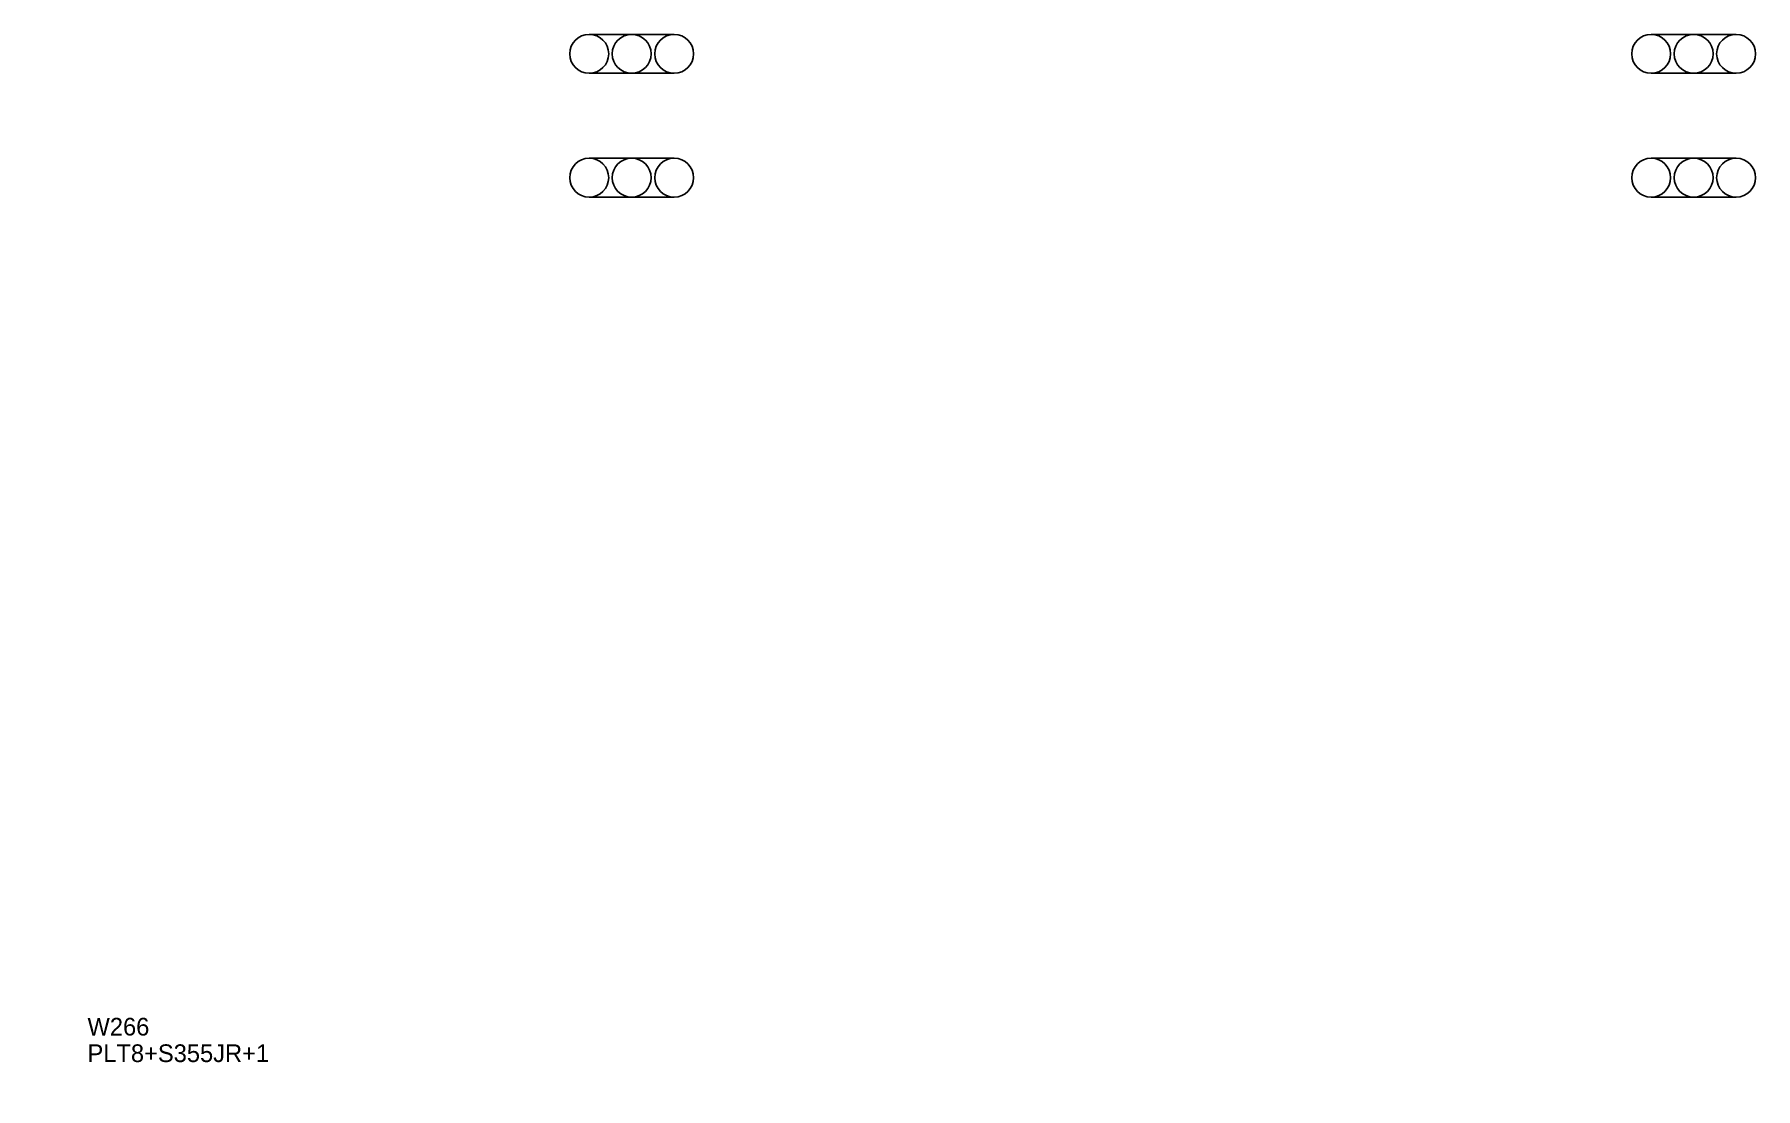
# Model space of a CAD drawing. Extents: x 0 to 5718, y 0 to 750.
# Drawn here: x 0 to 972, y 0 to 596 of the extents above; entities that cross this region are included whole.
import ezdxf

# ---------------------------------------------------------------- set-up
doc = ezdxf.new("R2010")
doc.units = 0
for name, color, linetype in [('22', 7, 'CONTINUOUS'), ('LAYOUT', 4, 'CONTINUOUS'), ('SCRIBE', 3, 'CONTINUOUS'), ('TEXT', 7, 'CONTINUOUS')]:
    doc.layers.add(name, color=color, linetype=linetype)

msp = doc.modelspace()

# ---------------------------------------------------------------- texts
at = {"layer": 'SCRIBE', "color": 3}
msp.add_text('W266', height=10, dxfattribs=at).set_placement((30, 30))
at = {"layer": 'TEXT', "color": 7}
msp.add_text('PLT8+S355JR+1', height=10, dxfattribs=at).set_placement((30, 15))

# ---------------------------------------------------------------- linework, layer by layer
at = {"layer": '22', "color": 7, "linetype": 'CONTINUOUS'}
for centre, radius in [((313.46, 585), 11), ((337.46, 585), 11), ((361.46, 585), 11), ((913.47, 585), 11), ((937.47, 585), 11), ((961.47, 585), 11), ((313.46, 515), 11), ((337.46, 515), 11), ((361.46, 515), 11), ((913.47, 515), 11), ((937.47, 515), 11), ((961.47, 515), 11), ((0, 0), 0), ((0, 0), 0), ((0, 0), 0), ((0, 0), 0)]:
    msp.add_circle(centre, radius, dxfattribs=at)
at = {"layer": 'LAYOUT', "color": 4, "linetype": 'CONTINUOUS'}
for points in [[(313.46, 574, -1), (313.46, 596), (361.46, 596, -1), (361.46, 574)], [(913.47, 574, -1), (913.47, 596), (961.47, 596, -1), (961.47, 574)], [(313.46, 504, -1), (313.46, 526), (361.46, 526, -1), (361.46, 504)], [(913.47, 504, -1), (913.47, 526), (961.47, 526, -1), (961.47, 504)]]:
    msp.add_lwpolyline(points, format="xyb", close=True, dxfattribs=at)

msp.set_redraw_order([(e.dxf.handle, doc.entitydb.next_handle()) for e in msp.query("TEXT MTEXT ATTDEF DIMENSION ARC_DIMENSION")])  # texts and dimensions are drawn at this point

doc.saveas('drawing.dxf')
